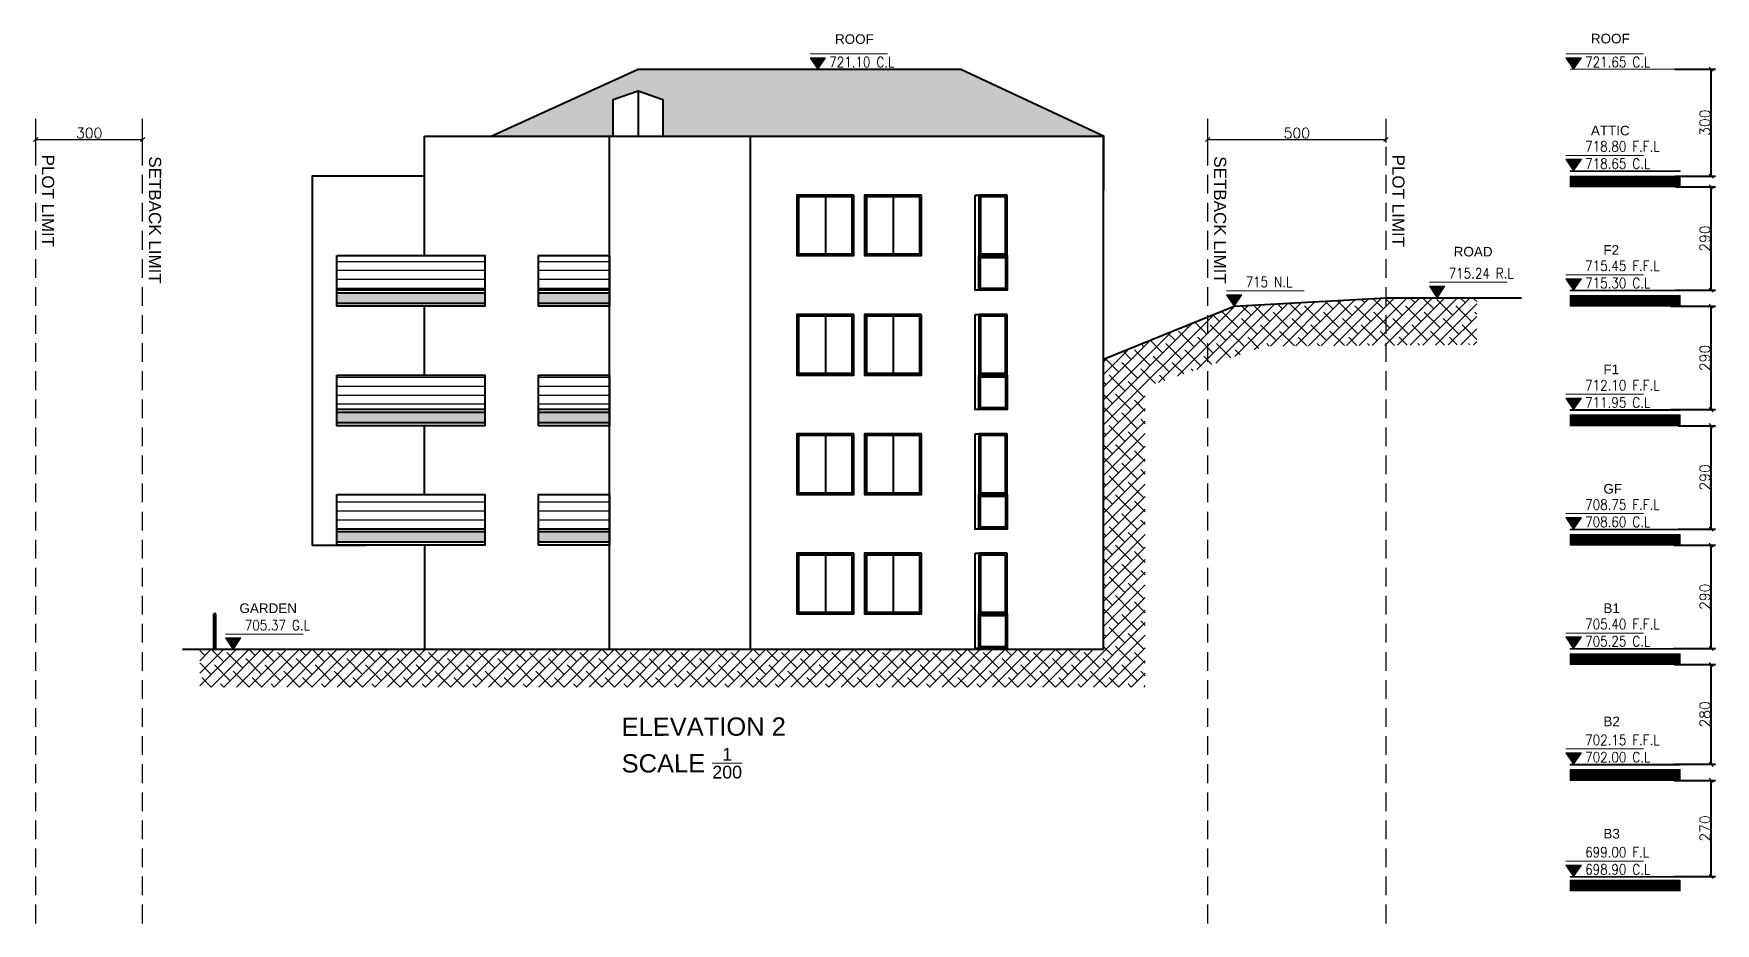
# Model space of a CAD drawing. Header units: metres. Extents: x -322116 to -321123, y -26723 to -26468.
# Drawn here: x -321711.7 to -321664.52, y -26715.82 to -26690.86 of the extents above; entities that cross this region are included whole.
import ezdxf

# ---------------------------------------------------------------- set-up
doc = ezdxf.new("R2010")
doc.units = ezdxf.units.M
doc.header["$LTSCALE"] = 7
doc.header["$MEASUREMENT"] = 0
doc.header["$PDMODE"] = 34
doc.header["$PDSIZE"] = 0.5
doc.linetypes.add('Keyplan G01-C$0$DASHED2', pattern=[0.375, 0.25, -0.125])
doc.layers.add('020-HATCH', color=7, linetype='Continuous')
doc.layers.add('Layer1', color=2, linetype='Continuous')
for name, color, linetype, lineweight in [('1363TRXX-AS003$0$A-FLOR-LIN0', 1, 'Continuous', 0), ('1363TX15X-AS301$0$A-FLOR-IDEN', 4, 'Continuous', 18), ('A-ANNO-TXT3', 6, 'Continuous', 30), ('A-GRID-DIMS', 142, 'Continuous', 9), ('A-WALL-BLWO', 7, 'Continuous', 40), ('L-Structure', 5, 'Continuous', 15), ('plaster', 1, 'Continuous', 0), ('STR HATCH', 8, 'Continuous', 9), ('STR HATCH @ 0.1', 8, 'Continuous', 9), ('STR HATCH @ 0.125', 8, 'Continuous', 9), ('STR HATCH @ 0.25', 8, 'Continuous', 9), ('STR HATCH @ 0.5', 8, 'Continuous', 9), ('STR HATCH @ 1', 8, 'Continuous', 9), ('STR HATCH @ 1000', 8, 'Continuous', 9), ('STR HATCH @ 2', 8, 'Continuous', 9), ('STR HATCH @ 200', 8, 'Continuous', 9), ('XREF-W09-A-ELEV04$0$A--SECT-TILE', 32, 'Continuous', 5)]:
    doc.layers.add(name, color=color, linetype=linetype, lineweight=lineweight)
doc.styles.add('1363TX15X-AS301$0$EG_SIMPLEX', font='SIMPLEX.shx')
doc.styles.add('EG_SIMPLEX', font='SIMPLEX.shx')
doc.styles.get("Standard").update_dxf_attribs({"font": 'romans.shx', "height": 0.5})
doc.dimstyles.new('ERGA-M-0200', dxfattribs={"dimscale": 1.15, "dimtxt": 0.2, "dimasz": 0.2, "dimexe": 0.1, "dimexo": 0.1, "dimgap": 0.06, "dimtad": 1, "dimdec": 1, "dimlfac": 100, "dimrnd": 5, "dimdsep": 46, "dimtxsty": 'EG_SIMPLEX', "dimblk1": 'OBLIQUE', "dimblk2": 'OBLIQUE', "dimsah": 1, "dimcen": 0.3, "dimclrd": 256, "dimclre": 256, "dimclrt": 2, "dimadec": 0, "dimazin": 0, "dimtfac": 1, "dimtdec": 1, "dimtix": 1, "dimtmove": 2, "dimatfit": 3, "dimldrblk": 'OBLIQUE', "dimfxl": 1, "dimtolj": 1, "dimtzin": 0, "dimarcsym": 0})

msp = doc.modelspace()

# ---------------------------------------------------------------- texts
at = {"layer": 'A-ANNO-TXT3', "lineweight": 5}
for s, width, gutter_width, heights, insert, char_height, attachment_point, rotation in [('\\A1;{\\fArial Unicode MS|b0|i0|c0|p34;ROOF}', 1.423931, 3.0774, [0.4674], (-321689.2166, -26690.8777, -0.0005), 0.27, 1, 359.90083), ('{\\fArial Unicode MS|b0|i0|c0|p34;PLOT LIMIT}', 4.17223, 5.1289, [0.3528], (-321711.4697, -26696.8482, -876.9993), 0.341116, 9, 269.90083), ('{\\fArial Unicode MS|b0|i0|c0|p34;SETBACK LIMIT}', 4.17223, 5.1289, [0.3528], (-321708.4697, -26697.8763, 0), 0.341116, 9, 269.90083), ('{\\fArial Unicode MS|b0|i0|c0|p34;SETBACK LIMIT}', 4.17223, 5.1289, [0.3528], (-321678.5936, -26697.8763, 0.0007), 0.341116, 9, 269.90083), ('{\\fArial Unicode MS|b0|i0|c0|p34;PLOT LIMIT}', 4.17223, 5.1289, [0.3528], (-321673.5899, -26696.8482, 0), 0.341116, 9, 269.90083), ('\\A1;{\\fArial Unicode MS|b0|i0|c0|p34;GARDEN}', 1.423931, 3.0774, [0.4674], (-321705.9227, -26706.8437), 0.27, 1, 359.90083), ('\\A1;{\\fArial Unicode MS|b0|i0|c0|p34;ELEVATION 2\\PSCALE \\H0.7x;\\S1/200;}', 8.323156, 7.6934, [2.2325], (-321695.2005, -26711.7631, 0.0007), 0.511674, 7, 0.09917)]:
    msp.add_mtext_dynamic_manual_height_columns(s, width=width, gutter_width=gutter_width, heights=heights, dxfattribs=dict(at, insert=insert, char_height=char_height, attachment_point=attachment_point, rotation=rotation))
at = {"layer": 'A-ANNO-TXT3', "lineweight": 5, "insert": (-321671.8597, -26696.8406), "char_height": 0.27, "width": 5.925218, "attachment_point": 1, "rotation": 359.90083}
msp.add_mtext('\\A1;{\\fArial Unicode MS|b0|i0|c0|p34;ROAD\\P}', dxfattribs=at)

# ---------------------------------------------------------------- blocks, each defined once
blk = doc.blocks.new('_OBLIQUE')
at = {"color": 0, "linetype": 'ByBlock'}
blk.add_line((-0.5, -0.5), (0.5, 0.5), dxfattribs=at)
blk = doc.blocks.new('*D50')
at = {"layer": 'A-GRID-DIMS', "lineweight": -2, "transparency": 16777216}
for p, q in [((-321711.638, -26694.106), (-321711.638, -26693.712)), ((-321711.638, -26693.827), (-321708.638, -26693.827)), ((-321708.638, -26694.106), (-321708.638, -26693.712))]:
    blk.add_line(p, q, dxfattribs=at)
at = {"layer": 'Defpoints', "color": 0, "transparency": 16777216}
for p in [(-321708.638, -26693.827), (-321711.638, -26694.221, -876.999), (-321708.638, -26694.221)]:
    blk.add_point(p, dxfattribs=at)
at = {"layer": 'A-GRID-DIMS', "lineweight": -2, "transparency": 16777216, "xscale": 0.115, "yscale": 0.115, "zscale": 0.115, "rotation": 180}
blk.add_blockref('_OBLIQUE', (-321711.638, -26693.827), dxfattribs=at)
at = {"layer": 'A-GRID-DIMS', "lineweight": -2, "transparency": 16777216, "xscale": 0.115, "yscale": 0.115, "zscale": 0.115}
blk.add_blockref('_OBLIQUE', (-321708.638, -26693.827), dxfattribs=at)
at = {"layer": 'A-GRID-DIMS', "color": 2, "transparency": 16777216, "insert": (-321710.138, -26693.649), "char_height": 0.2875, "attachment_point": 5, "style": 'EG_SIMPLEX'}
blk.add_mtext('\\A1;300', dxfattribs=at)
blk = doc.blocks.new('*D51')
at = {"layer": 'A-GRID-DIMS', "lineweight": -2, "transparency": 16777216}
for p, q in [((-321678.762, -26694.439), (-321678.762, -26693.712)), ((-321678.762, -26693.827), (-321673.759, -26693.827)), ((-321673.759, -26693.918), (-321673.759, -26693.712))]:
    blk.add_line(p, q, dxfattribs=at)
at = {"layer": 'Defpoints', "color": 0, "transparency": 16777216}
for p in [(-321673.759, -26693.827), (-321673.759, -26694.033), (-321678.762, -26694.554, 0.001)]:
    blk.add_point(p, dxfattribs=at)
at = {"layer": 'A-GRID-DIMS', "lineweight": -2, "transparency": 16777216, "xscale": 0.115, "yscale": 0.115, "zscale": 0.115, "rotation": 180}
blk.add_blockref('_OBLIQUE', (-321678.762, -26693.827), dxfattribs=at)
at = {"layer": 'A-GRID-DIMS', "lineweight": -2, "transparency": 16777216, "xscale": 0.115, "yscale": 0.115, "zscale": 0.115}
blk.add_blockref('_OBLIQUE', (-321673.759, -26693.827), dxfattribs=at)
at = {"layer": 'A-GRID-DIMS', "color": 2, "transparency": 16777216, "insert": (-321676.261, -26693.649), "char_height": 0.2875, "attachment_point": 5, "style": 'EG_SIMPLEX'}
blk.add_mtext('\\A1;500', dxfattribs=at)
blk = doc.blocks.new('*U133')
blk.add_hatch(color=256).paths.add_polyline_path([(150, 225), (-150, 225), (0, 0)])
blk.add_line((-150, 300), (1362, 300))
blk.add_lwpolyline([(-150, 225), (150, 225), (0, 0)], close=True)
at = {"style": '1363TX15X-AS301$0$EG_SIMPLEX', "width": 0.85}
for tag, p in [('F.F.L.', (225, 375)), ('C.L.', (225, 39))]:
    blk.add_attdef(tag, p, '', height=200, dxfattribs=at)
blk = doc.blocks.new('NN MIMI')
at = {"layer": '020-HATCH', "true_color": 0x939598}
h = blk.add_hatch(dxfattribs=at)
h.set_pattern_fill('ANSI31', color=252, scale=2, angle=315)
h.paths.add_polyline_path([(-321732.004, -26703.489), (-321736.154, -26703.489), (-321736.154, -26704.459), (-321732.004, -26704.459)])
h.paths.add_polyline_path([(-321728.509, -26703.489), (-321730.509, -26703.489), (-321730.509, -26704.459), (-321728.509, -26704.459)])
at = {"layer": '020-HATCH', "transparency": 33554541}
h = blk.add_hatch(color=8, dxfattribs=at)
h.dxf.hatch_style = 1
h.paths.add_polyline_path([(-321728.509, -26704.539), (-321730.509, -26704.539), (-321730.509, -26704.829), (-321728.509, -26704.829)])
h.paths.add_polyline_path([(-321732.004, -26704.539), (-321736.154, -26704.539), (-321736.154, -26704.829), (-321732.004, -26704.829)])
at = {"layer": 'A-WALL-BLWO', "color": 4}
for p, q in [((-321722.453, -26701.839, -877.002), (-321722.453, -26703.439, -0.001)), ((-321720.554, -26701.839, -877.002), (-321720.554, -26703.439, -0.001)), ((-321723.254, -26703.489, -0.001), (-321721.653, -26703.489, -0.001)), ((-321721.354, -26703.489, -0.001), (-321719.754, -26703.489, -0.001))]:
    blk.add_line(p, q, dxfattribs=at)
at = {"layer": 'A-WALL-BLWO'}
for p, q in [((-321730.509, -26703.489, -0.001), (-321728.509, -26703.489, -0.001)), ((-321730.509, -26703.489, -0.001), (-321730.509, -26704.909, -0.001)), ((-321728.509, -26703.489, -0.001), (-321728.509, -26704.909, -0.001)), ((-321732.004, -26704.459, -0.001), (-321736.154, -26704.459, -877)), ((-321728.509, -26704.459), (-321730.509, -26704.459)), ((-321732.004, -26704.539, -0.001), (-321736.154, -26704.539, -877)), ((-321732.004, -26704.829, -0.001), (-321736.154, -26704.829, -877.001)), ((-321728.509, -26704.539), (-321730.509, -26704.539)), ((-321728.509, -26704.829, -0.001), (-321730.509, -26704.829, -0.001)), ((-321728.509, -26704.909, -0.001), (-321730.509, -26704.909, -0.001))]:
    blk.add_line(p, q, dxfattribs=at)
at = {"layer": 'A-WALL-BLWO', "color": 4}
for points, elevation in [([(-321721.653, -26701.789), (-321723.254, -26701.789), (-321723.254, -26703.489), (-321721.653, -26703.489)], 0), ([(-321721.703, -26701.839), (-321723.204, -26701.839), (-321723.204, -26703.439), (-321721.703, -26703.439)], 0), ([(-321719.754, -26701.789), (-321721.354, -26701.789), (-321721.354, -26703.489), (-321719.754, -26703.489)], 0), ([(-321719.804, -26701.839), (-321721.304, -26701.839), (-321721.304, -26703.439), (-321719.804, -26703.439)], 0), ([(-321718.254, -26701.789), (-321718.154, -26701.789), (-321718.154, -26704.459), (-321718.254, -26704.459)], -0.001), ([(-321717.355, -26701.789), (-321718.154, -26701.789), (-321718.154, -26703.489), (-321717.355, -26703.489)], 0), ([(-321717.405, -26701.839), (-321718.104, -26701.839), (-321718.104, -26703.439), (-321717.405, -26703.439)], 0), ([(-321718.154, -26703.489), (-321717.355, -26703.489), (-321717.355, -26704.459), (-321718.154, -26704.459)], -0.001), ([(-321718.104, -26703.539), (-321717.405, -26703.539), (-321717.405, -26704.409), (-321718.104, -26704.409)], -0.001)]:
    blk.add_lwpolyline(points, close=True, dxfattribs=dict(at, elevation=elevation))
at = {"layer": 'A-WALL-BLWO', "elevation": -0.001}
blk.add_lwpolyline([(-321736.154, -26703.489), (-321732.004, -26703.489), (-321732.004, -26704.909), (-321736.154, -26704.909)], close=True, dxfattribs=at)
blk = doc.blocks.new('*U576')
at = {"layer": 'STR HATCH @ 0.1'}
h = blk.add_hatch(dxfattribs=at)
h.set_pattern_fill('ANSI31', color=256, scale=0.001)
h.set_pattern_definition([(45, (-299.711407287, -219.896720744), (-8.8388347648e-06, 8.8388347648e-06), [])])
h.paths.add_polyline_path([(-321867.28, -26694.859), (-321864.196, -26694.859), (-321864.202, -26695.159), (-321867.285, -26695.159)])
h.paths.add_polyline_path([(-321867.285, -26698.209), (-321864.202, -26698.209), (-321864.202, -26698.509), (-321867.285, -26698.509)])
h.paths.add_polyline_path([(-321867.285, -26701.559), (-321864.202, -26701.559), (-321864.202, -26701.859), (-321867.285, -26701.859)])
h.paths.add_polyline_path([(-321867.285, -26704.909), (-321864.202, -26704.909), (-321864.202, -26705.209), (-321867.285, -26705.209)])
h.paths.add_polyline_path([(-321867.285, -26708.259), (-321864.202, -26708.259), (-321864.202, -26708.559), (-321867.285, -26708.559)])
h.paths.add_polyline_path([(-321867.285, -26711.509), (-321864.202, -26711.509), (-321864.202, -26711.809), (-321867.285, -26711.809)])
h.paths.add_polyline_path([(-321867.285, -26714.609), (-321864.202, -26714.609), (-321864.202, -26714.909), (-321867.285, -26714.909)])
at = {"layer": 'STR HATCH @ 0.125'}
h = blk.add_hatch(dxfattribs=at)
h.set_pattern_fill('ANSI31', color=256, scale=0.001)
h.set_pattern_definition([(45, (-299.711407287, -219.896720744), (-1.1048543456e-05, 1.1048543456e-05), [])])
h.paths.add_polyline_path([(-321867.28, -26694.859), (-321864.196, -26694.859), (-321864.202, -26695.159), (-321867.285, -26695.159)])
h.paths.add_polyline_path([(-321867.285, -26698.209), (-321864.202, -26698.209), (-321864.202, -26698.509), (-321867.285, -26698.509)])
h.paths.add_polyline_path([(-321867.285, -26701.559), (-321864.202, -26701.559), (-321864.202, -26701.859), (-321867.285, -26701.859)])
h.paths.add_polyline_path([(-321867.285, -26704.909), (-321864.202, -26704.909), (-321864.202, -26705.209), (-321867.285, -26705.209)])
h.paths.add_polyline_path([(-321867.285, -26708.259), (-321864.202, -26708.259), (-321864.202, -26708.559), (-321867.285, -26708.559)])
h.paths.add_polyline_path([(-321867.285, -26711.509), (-321864.202, -26711.509), (-321864.202, -26711.809), (-321867.285, -26711.809)])
h.paths.add_polyline_path([(-321867.285, -26714.609), (-321864.202, -26714.609), (-321864.202, -26714.909), (-321867.285, -26714.909)])
at = {"layer": 'STR HATCH @ 0.25'}
h = blk.add_hatch(dxfattribs=at)
h.set_pattern_fill('ANSI31', color=256, scale=0.001)
h.set_pattern_definition([(45, (-299.711407287, -219.896720744), (-2.20970869121e-05, 2.20970869121e-05), [])])
h.paths.add_polyline_path([(-321867.28, -26694.859), (-321864.196, -26694.859), (-321864.202, -26695.159), (-321867.285, -26695.159)])
h.paths.add_polyline_path([(-321867.285, -26698.209), (-321864.202, -26698.209), (-321864.202, -26698.509), (-321867.285, -26698.509)])
h.paths.add_polyline_path([(-321867.285, -26701.559), (-321864.202, -26701.559), (-321864.202, -26701.859), (-321867.285, -26701.859)])
h.paths.add_polyline_path([(-321867.285, -26704.909), (-321864.202, -26704.909), (-321864.202, -26705.209), (-321867.285, -26705.209)])
h.paths.add_polyline_path([(-321867.285, -26708.259), (-321864.202, -26708.259), (-321864.202, -26708.559), (-321867.285, -26708.559)])
h.paths.add_polyline_path([(-321867.285, -26711.509), (-321864.202, -26711.509), (-321864.202, -26711.809), (-321867.285, -26711.809)])
h.paths.add_polyline_path([(-321867.285, -26714.609), (-321864.202, -26714.609), (-321864.202, -26714.909), (-321867.285, -26714.909)])
at = {"layer": 'STR HATCH @ 0.5'}
h = blk.add_hatch(dxfattribs=at)
h.set_pattern_fill('ANSI31', color=256, scale=0.001)
h.set_pattern_definition([(45, (-299.711407287, -219.896720744), (-4.41941738242e-05, 4.41941738242e-05), [])])
h.paths.add_polyline_path([(-321867.28, -26694.859), (-321864.196, -26694.859), (-321864.202, -26695.159), (-321867.285, -26695.159)])
h.paths.add_polyline_path([(-321867.285, -26698.209), (-321864.202, -26698.209), (-321864.202, -26698.509), (-321867.285, -26698.509)])
h.paths.add_polyline_path([(-321867.285, -26701.559), (-321864.202, -26701.559), (-321864.202, -26701.859), (-321867.285, -26701.859)])
h.paths.add_polyline_path([(-321867.285, -26704.909), (-321864.202, -26704.909), (-321864.202, -26705.209), (-321867.285, -26705.209)])
h.paths.add_polyline_path([(-321867.285, -26708.259), (-321864.202, -26708.259), (-321864.202, -26708.559), (-321867.285, -26708.559)])
h.paths.add_polyline_path([(-321867.285, -26711.509), (-321864.202, -26711.509), (-321864.202, -26711.809), (-321867.285, -26711.809)])
h.paths.add_polyline_path([(-321867.285, -26714.609), (-321864.202, -26714.609), (-321864.202, -26714.909), (-321867.285, -26714.909)])
at = {"layer": 'STR HATCH @ 1'}
h = blk.add_hatch(dxfattribs=at)
h.set_pattern_fill('ANSI31', color=256, scale=0.001)
h.set_pattern_definition([(45, (-299.71140729, -219.89672074), (-8.83883476483e-05, 8.83883476483e-05), [])])
h.paths.add_polyline_path([(-321867.28, -26694.859), (-321864.196, -26694.859), (-321864.202, -26695.159), (-321867.285, -26695.159)])
h.paths.add_polyline_path([(-321867.285, -26698.209), (-321864.202, -26698.209), (-321864.202, -26698.509), (-321867.285, -26698.509)])
h.paths.add_polyline_path([(-321867.285, -26701.559), (-321864.202, -26701.559), (-321864.202, -26701.859), (-321867.285, -26701.859)])
h.paths.add_polyline_path([(-321867.285, -26704.909), (-321864.202, -26704.909), (-321864.202, -26705.209), (-321867.285, -26705.209)])
h.paths.add_polyline_path([(-321867.285, -26708.259), (-321864.202, -26708.259), (-321864.202, -26708.559), (-321867.285, -26708.559)])
h.paths.add_polyline_path([(-321867.285, -26711.509), (-321864.202, -26711.509), (-321864.202, -26711.809), (-321867.285, -26711.809)])
h.paths.add_polyline_path([(-321867.285, -26714.609), (-321864.202, -26714.609), (-321864.202, -26714.909), (-321867.285, -26714.909)])
at = {"layer": 'STR HATCH @ 1000'}
h = blk.add_hatch(dxfattribs=at)
h.set_pattern_fill('ANSI31', color=256, scale=0.001)
h.set_pattern_definition([(45, (-299.71141, -219.89672), (-0.08838834765, 0.08838834765), [])])
h.paths.add_polyline_path([(-321867.28, -26694.859), (-321864.196, -26694.859), (-321864.202, -26695.159), (-321867.285, -26695.159)])
h.paths.add_polyline_path([(-321867.285, -26698.209), (-321864.202, -26698.209), (-321864.202, -26698.509), (-321867.285, -26698.509)])
h.paths.add_polyline_path([(-321867.285, -26701.559), (-321864.202, -26701.559), (-321864.202, -26701.859), (-321867.285, -26701.859)])
h.paths.add_polyline_path([(-321867.285, -26704.909), (-321864.202, -26704.909), (-321864.202, -26705.209), (-321867.285, -26705.209)])
h.paths.add_polyline_path([(-321867.285, -26708.259), (-321864.202, -26708.259), (-321864.202, -26708.559), (-321867.285, -26708.559)])
h.paths.add_polyline_path([(-321867.285, -26711.509), (-321864.202, -26711.509), (-321864.202, -26711.809), (-321867.285, -26711.809)])
h.paths.add_polyline_path([(-321867.285, -26714.609), (-321864.202, -26714.609), (-321864.202, -26714.909), (-321867.285, -26714.909)])
at = {"layer": 'STR HATCH @ 2'}
h = blk.add_hatch(dxfattribs=at)
h.set_pattern_fill('ANSI31', color=256, scale=0.001)
h.set_pattern_definition([(45, (-299.71140729, -219.89672074), (-0.0001767766952966, 0.0001767766952966), [])])
h.paths.add_polyline_path([(-321867.28, -26694.859), (-321864.196, -26694.859), (-321864.202, -26695.159), (-321867.285, -26695.159)])
h.paths.add_polyline_path([(-321867.285, -26698.209), (-321864.202, -26698.209), (-321864.202, -26698.509), (-321867.285, -26698.509)])
h.paths.add_polyline_path([(-321867.285, -26701.559), (-321864.202, -26701.559), (-321864.202, -26701.859), (-321867.285, -26701.859)])
h.paths.add_polyline_path([(-321867.285, -26704.909), (-321864.202, -26704.909), (-321864.202, -26705.209), (-321867.285, -26705.209)])
h.paths.add_polyline_path([(-321867.285, -26708.259), (-321864.202, -26708.259), (-321864.202, -26708.559), (-321867.285, -26708.559)])
h.paths.add_polyline_path([(-321867.285, -26711.509), (-321864.202, -26711.509), (-321864.202, -26711.809), (-321867.285, -26711.809)])
h.paths.add_polyline_path([(-321867.285, -26714.609), (-321864.202, -26714.609), (-321864.202, -26714.909), (-321867.285, -26714.909)])
at = {"layer": 'STR HATCH @ 200'}
h = blk.add_hatch(dxfattribs=at)
h.set_pattern_fill('ANSI31', color=256, scale=0.001)
h.set_pattern_definition([(45, (-299.711407, -219.89672), (-0.0176776695297, 0.0176776695297), [])])
h.paths.add_polyline_path([(-321867.28, -26694.859), (-321864.196, -26694.859), (-321864.202, -26695.159), (-321867.285, -26695.159)])
h.paths.add_polyline_path([(-321867.285, -26698.209), (-321864.202, -26698.209), (-321864.202, -26698.509), (-321867.285, -26698.509)])
h.paths.add_polyline_path([(-321867.285, -26701.559), (-321864.202, -26701.559), (-321864.202, -26701.859), (-321867.285, -26701.859)])
h.paths.add_polyline_path([(-321867.285, -26704.909), (-321864.202, -26704.909), (-321864.202, -26705.209), (-321867.285, -26705.209)])
h.paths.add_polyline_path([(-321867.285, -26708.259), (-321864.202, -26708.259), (-321864.202, -26708.559), (-321867.285, -26708.559)])
h.paths.add_polyline_path([(-321867.285, -26711.509), (-321864.202, -26711.509), (-321864.202, -26711.809), (-321867.285, -26711.809)])
h.paths.add_polyline_path([(-321867.285, -26714.609), (-321864.202, -26714.609), (-321864.202, -26714.909), (-321867.285, -26714.909)])
blk = doc.blocks.new('*D95')
at = {"layer": 'A-GRID-DIMS', "lineweight": -2, "transparency": 16777216}
for p, q in [((-321864.333, -26695.159), (-321863.211, -26695.159)), ((-321863.326, -26698.059), (-321863.326, -26695.159)), ((-321864.333, -26698.059), (-321863.211, -26698.059))]:
    blk.add_line(p, q, dxfattribs=at)
at = {"layer": 'Defpoints', "color": 0, "transparency": 16777216}
for p in [(-321864.448, -26695.159), (-321863.326, -26695.159), (-321864.448, -26698.059)]:
    blk.add_point(p, dxfattribs=at)
at = {"layer": 'A-GRID-DIMS', "lineweight": -2, "transparency": 16777216, "xscale": 0.115, "yscale": 0.115, "zscale": 0.115}
for p, rotation in [((-321863.326, -26695.159), 90), ((-321863.326, -26698.059), 270)]:
    blk.add_blockref('_OBLIQUE', p, dxfattribs=dict(at, rotation=rotation))
at = {"layer": 'A-GRID-DIMS', "color": 2, "transparency": 16777216, "insert": (-321863.504, -26696.609), "char_height": 0.2875, "attachment_point": 5, "rotation": 90, "style": 'EG_SIMPLEX'}
blk.add_mtext('\\A1;290', dxfattribs=at)
blk = doc.blocks.new('*D96')
at = {"layer": 'A-GRID-DIMS', "lineweight": -2, "transparency": 16777216}
for p, q in [((-321864.351, -26691.859), (-321863.211, -26691.859)), ((-321863.326, -26694.859), (-321863.326, -26691.859)), ((-321864.351, -26694.859), (-321863.211, -26694.859))]:
    blk.add_line(p, q, dxfattribs=at)
at = {"layer": 'Defpoints', "color": 0, "transparency": 16777216}
for p in [(-321864.466, -26691.859, -0.001), (-321863.326, -26691.859), (-321864.466, -26694.859)]:
    blk.add_point(p, dxfattribs=at)
at = {"layer": 'A-GRID-DIMS', "lineweight": -2, "transparency": 16777216, "xscale": 0.115, "yscale": 0.115, "zscale": 0.115}
for p, rotation in [((-321863.326, -26691.859), 90), ((-321863.326, -26694.859), 270)]:
    blk.add_blockref('_OBLIQUE', p, dxfattribs=dict(at, rotation=rotation))
at = {"layer": 'A-GRID-DIMS', "color": 2, "transparency": 16777216, "insert": (-321863.504, -26693.359), "char_height": 0.2875, "attachment_point": 5, "rotation": 90, "style": 'EG_SIMPLEX'}
blk.add_mtext('\\A1;300', dxfattribs=at)
blk = doc.blocks.new('*D97')
at = {"layer": 'A-GRID-DIMS', "lineweight": -2, "transparency": 16777216}
for p, q in [((-321864.362, -26708.559), (-321863.211, -26708.559)), ((-321863.326, -26711.359), (-321863.326, -26708.559)), ((-321864.362, -26711.359), (-321863.211, -26711.359))]:
    blk.add_line(p, q, dxfattribs=at)
at = {"layer": 'Defpoints', "color": 0, "transparency": 16777216}
for p in [(-321864.477, -26708.559, 0.001), (-321863.326, -26708.559), (-321864.477, -26711.359, 0.001)]:
    blk.add_point(p, dxfattribs=at)
at = {"layer": 'A-GRID-DIMS', "lineweight": -2, "transparency": 16777216, "xscale": 0.115, "yscale": 0.115, "zscale": 0.115}
for p, rotation in [((-321863.326, -26708.559), 90), ((-321863.326, -26711.359), 270)]:
    blk.add_blockref('_OBLIQUE', p, dxfattribs=dict(at, rotation=rotation))
at = {"layer": 'A-GRID-DIMS', "color": 2, "transparency": 16777216, "insert": (-321863.504, -26709.959), "char_height": 0.2875, "attachment_point": 5, "rotation": 90, "style": 'EG_SIMPLEX'}
blk.add_mtext('\\A1;280', dxfattribs=at)
blk = doc.blocks.new('*D98')
at = {"layer": 'A-GRID-DIMS', "lineweight": -2, "transparency": 16777216}
for p, q in [((-321864.387, -26705.209), (-321863.211, -26705.209)), ((-321863.326, -26708.109), (-321863.326, -26705.209)), ((-321864.387, -26708.109), (-321863.211, -26708.109))]:
    blk.add_line(p, q, dxfattribs=at)
at = {"layer": 'Defpoints', "color": 0, "transparency": 16777216}
for p in [(-321864.502, -26705.209), (-321863.326, -26705.209), (-321864.502, -26708.109, 0.001)]:
    blk.add_point(p, dxfattribs=at)
at = {"layer": 'A-GRID-DIMS', "lineweight": -2, "transparency": 16777216, "xscale": 0.115, "yscale": 0.115, "zscale": 0.115}
for p, rotation in [((-321863.326, -26705.209), 90), ((-321863.326, -26708.109), 270)]:
    blk.add_blockref('_OBLIQUE', p, dxfattribs=dict(at, rotation=rotation))
at = {"layer": 'A-GRID-DIMS', "color": 2, "transparency": 16777216, "insert": (-321863.504, -26706.659), "char_height": 0.2875, "attachment_point": 5, "rotation": 90, "style": 'EG_SIMPLEX'}
blk.add_mtext('\\A1;290', dxfattribs=at)
blk = doc.blocks.new('*D99')
at = {"layer": 'A-GRID-DIMS', "lineweight": -2, "transparency": 16777216}
for p, q in [((-321864.256, -26701.859), (-321863.211, -26701.859)), ((-321863.326, -26704.759), (-321863.326, -26701.859)), ((-321864.256, -26704.759), (-321863.211, -26704.759))]:
    blk.add_line(p, q, dxfattribs=at)
at = {"layer": 'Defpoints', "color": 0, "transparency": 16777216}
for p in [(-321864.371, -26701.859), (-321863.326, -26701.859), (-321864.371, -26704.759)]:
    blk.add_point(p, dxfattribs=at)
at = {"layer": 'A-GRID-DIMS', "lineweight": -2, "transparency": 16777216, "xscale": 0.115, "yscale": 0.115, "zscale": 0.115}
for p, rotation in [((-321863.326, -26701.859), 90), ((-321863.326, -26704.759), 270)]:
    blk.add_blockref('_OBLIQUE', p, dxfattribs=dict(at, rotation=rotation))
at = {"layer": 'A-GRID-DIMS', "color": 2, "transparency": 16777216, "insert": (-321863.504, -26703.309), "char_height": 0.2875, "attachment_point": 5, "rotation": 90, "style": 'EG_SIMPLEX'}
blk.add_mtext('\\A1;290', dxfattribs=at)
blk = doc.blocks.new('*D100')
at = {"layer": 'A-GRID-DIMS', "lineweight": -2, "transparency": 16777216}
for p, q in [((-321864.468, -26698.509), (-321863.211, -26698.509)), ((-321863.326, -26701.409), (-321863.326, -26698.509)), ((-321864.468, -26701.409), (-321863.211, -26701.409))]:
    blk.add_line(p, q, dxfattribs=at)
at = {"layer": 'Defpoints', "color": 0, "transparency": 16777216}
for p in [(-321864.583, -26698.509), (-321863.326, -26698.509), (-321864.583, -26701.409)]:
    blk.add_point(p, dxfattribs=at)
at = {"layer": 'A-GRID-DIMS', "lineweight": -2, "transparency": 16777216, "xscale": 0.115, "yscale": 0.115, "zscale": 0.115}
for p, rotation in [((-321863.326, -26698.509), 90), ((-321863.326, -26701.409), 270)]:
    blk.add_blockref('_OBLIQUE', p, dxfattribs=dict(at, rotation=rotation))
at = {"layer": 'A-GRID-DIMS', "color": 2, "transparency": 16777216, "insert": (-321863.504, -26699.959), "char_height": 0.2875, "attachment_point": 5, "rotation": 90, "style": 'EG_SIMPLEX'}
blk.add_mtext('\\A1;290', dxfattribs=at)
blk = doc.blocks.new('*D101')
at = {"layer": 'A-GRID-DIMS', "lineweight": -2, "transparency": 16777216}
for p, q in [((-321864.362, -26711.809), (-321863.211, -26711.809)), ((-321863.326, -26714.509), (-321863.326, -26711.809)), ((-321864.362, -26714.509), (-321863.211, -26714.509))]:
    blk.add_line(p, q, dxfattribs=at)
at = {"layer": 'Defpoints', "color": 0, "transparency": 16777216}
for p in [(-321864.477, -26711.809, 0.001), (-321863.326, -26711.809), (-321864.477, -26714.509, 0.001)]:
    blk.add_point(p, dxfattribs=at)
at = {"layer": 'A-GRID-DIMS', "lineweight": -2, "transparency": 16777216, "xscale": 0.115, "yscale": 0.115, "zscale": 0.115}
for p, rotation in [((-321863.326, -26711.809), 90), ((-321863.326, -26714.509), 270)]:
    blk.add_blockref('_OBLIQUE', p, dxfattribs=dict(at, rotation=rotation))
at = {"layer": 'A-GRID-DIMS', "color": 2, "transparency": 16777216, "insert": (-321863.504, -26713.159), "char_height": 0.2875, "attachment_point": 5, "rotation": 90, "style": 'EG_SIMPLEX'}
blk.add_mtext('\\A1;270', dxfattribs=at)
blk = doc.blocks.new('N666')
at = {"layer": 'L-Structure', "linetype": 'Continuous'}
blk.add_line((-321864.2019, -26691.8587, -0.0005), (-321867.2854, -26691.8587, -0.0005), dxfattribs=at)
for points in [[(-321867.2854, -26694.8587), (-321864.2019, -26694.8587), (-321864.2019, -26695.1587), (-321867.2854, -26695.1587)], [(-321867.2854, -26698.2087), (-321864.2019, -26698.2087), (-321864.2019, -26698.5087), (-321867.2854, -26698.5087)], [(-321867.2854, -26701.5587), (-321864.2019, -26701.5587), (-321864.2019, -26701.8587), (-321867.2854, -26701.8587)], [(-321867.2854, -26704.9087), (-321864.2019, -26704.9087), (-321864.2019, -26705.2087), (-321867.2854, -26705.2087)]]:
    blk.add_lwpolyline(points, close=True, dxfattribs=at)
at = {"layer": 'L-Structure', "linetype": 'Continuous', "elevation": 0.0007}
for points in [[(-321867.2854, -26708.2587), (-321864.2019, -26708.2587), (-321864.2019, -26708.5587), (-321867.2854, -26708.5587)], [(-321867.2854, -26711.5087), (-321864.2019, -26711.5087), (-321864.2019, -26711.8087), (-321867.2854, -26711.8087)], [(-321867.2854, -26714.6087), (-321864.2019, -26714.6087), (-321864.2019, -26714.9087), (-321867.2854, -26714.9087)]]:
    blk.add_lwpolyline(points, close=True, dxfattribs=at)
at = {"layer": 'XREF-W09-A-ELEV04$0$A--SECT-TILE'}
for points in [[(-321867.2854, -26694.7087), (-321864.2019, -26694.7087), (-321864.2019, -26694.7287), (-321867.2854, -26694.7287)], [(-321867.2854, -26698.0587), (-321864.2019, -26698.0587), (-321864.2019, -26698.0787), (-321867.2854, -26698.0787)], [(-321867.2854, -26701.4087), (-321864.2019, -26701.4087), (-321864.2019, -26701.4287), (-321867.2854, -26701.4287)], [(-321867.2854, -26704.7587), (-321864.2019, -26704.7587), (-321864.2019, -26704.7787), (-321867.2854, -26704.7787)]]:
    blk.add_lwpolyline(points, close=True, dxfattribs=at)
at = {"layer": 'XREF-W09-A-ELEV04$0$A--SECT-TILE', "elevation": 0.0007}
for points in [[(-321867.2854, -26708.1087), (-321864.2019, -26708.1087), (-321864.2019, -26708.1287), (-321867.2854, -26708.1287)], [(-321867.2854, -26711.3587), (-321864.2019, -26711.3587), (-321864.2019, -26711.3787), (-321867.2854, -26711.3787)], [(-321867.2854, -26714.5087), (-321864.2019, -26714.5087), (-321864.2019, -26714.5287), (-321867.2854, -26714.5287)]]:
    blk.add_lwpolyline(points, close=True, dxfattribs=at)
at = {"layer": '1363TX15X-AS301$0$A-FLOR-IDEN'}
ref = blk.add_blockref('*U133', (-321867.1864, -26691.8587, -0.0005), dxfattribs=dict(at, xscale=0.00144, yscale=0.00144, zscale=0.00144))
ref.add_attrib('C.L.', '721.65 C.L', (-321866.8624, -26691.8021, -0.0005), dxfattribs={"layer": '0', "height": 0.288, "style": '1363TX15X-AS301$0$EG_SIMPLEX', "width": 0.85})
at = {"layer": '1363TX15X-AS301$0$A-FLOR-IDEN', "xscale": 0.00144, "yscale": 0.00144, "zscale": 0.00144}
for p, values in [((-321867.1864, -26694.7087, 0.0007), {'C.L.': '718.65 C.L', 'F.F.L.': '718.80 F.F.L'}), ((-321867.1864, -26698.0587, 0.0007), {'C.L.': '715.30 C.L', 'F.F.L.': '715.45 F.F.L'}), ((-321867.1864, -26701.4087, 0.0007), {'C.L.': '711.95 C.L', 'F.F.L.': '712.10 F.F.L'}), ((-321867.1864, -26704.7587, 0.0007), {'C.L.': '708.60 C.L', 'F.F.L.': '708.75 F.F.L'}), ((-321867.1864, -26708.1087, 0.0007), {'C.L.': '705.25 C.L', 'F.F.L.': '705.40 F.F.L'}), ((-321867.1864, -26711.3587, 0.0007), {'C.L.': '702.00 C.L', 'F.F.L.': '702.15 F.F.L'}), ((-321867.1864, -26714.5087, 0.0007), {'C.L.': '698.90 C.L', 'F.F.L.': '699.00 F.L'})]:
    blk.add_blockref('*U133', p, dxfattribs=at).add_auto_attribs(values)
at = {"layer": 'STR HATCH'}
blk.add_blockref('*U576', (0, 0), dxfattribs=at)
at = {"layer": 'A-ANNO-TXT3', "lineweight": 5, "char_height": 0.27, "attachment_point": 1, "rotation": 359.90083}
for s, insert in [('\\A1;{\\fArial Unicode MS|b0|i0|c0|p34;ROOF}', (-321866.702, -26690.8635, -0.0012)), ('\\A1;{\\fArial Unicode MS|b0|i0|c0|p34;ATTIC}', (-321866.702, -26693.4437)), ('\\A1;{\\fArial Unicode MS|b0|i0|c0|p34;F2}', (-321866.3509, -26696.7937)), ('\\A1;{\\fArial Unicode MS|b0|i0|c0|p34;F1}', (-321866.3509, -26700.1437)), ('\\A1;{\\fArial Unicode MS|b0|i0|c0|p34;GF}', (-321866.3509, -26703.4937)), ('\\A1;{\\fArial Unicode MS|b0|i0|c0|p34;B2 }', (-321866.3509, -26710.0202)), ('\\A1;{\\fArial Unicode MS|b0|i0|c0|p34;B3}', (-321866.3509, -26713.1702))]:
    blk.add_mtext_dynamic_manual_height_columns(s, width=1.423931, gutter_width=3.0774, heights=[0.4674], dxfattribs=dict(at, insert=insert))
at = {"layer": 'A-ANNO-TXT3', "lineweight": 5, "insert": (-321866.3509, -26706.8437), "char_height": 0.27, "width": 5.925218, "attachment_point": 1, "rotation": 359.90083}
blk.add_mtext('\\A1;{\\fArial Unicode MS|b0|i0|c0|p34;B1\\P}', dxfattribs=at)
at = {"layer": 'A-GRID-DIMS'}
for base, p1, p2, picture, middle in [((-321863.3258, -26691.8587), (-321864.4663, -26694.8587), (-321864.4663, -26691.8587, -0.0005), '*D96', (-321863.5041, -26693.3587)), ((-321863.3258, -26695.1587), (-321864.4476, -26698.0587), (-321864.4476, -26695.1587), '*D95', (-321863.5041, -26696.6087)), ((-321863.3258, -26698.5087), (-321864.5833, -26701.4087), (-321864.5833, -26698.5087), '*D100', (-321863.5041, -26699.9587)), ((-321863.3258, -26701.8587), (-321864.3714, -26704.7587), (-321864.3714, -26701.8587), '*D99', (-321863.5041, -26703.3087)), ((-321863.3258, -26705.2087), (-321864.5017, -26708.1087, 0.0007), (-321864.5017, -26705.2087), '*D98', (-321863.5041, -26706.6587)), ((-321863.3258, -26708.5587), (-321864.477, -26711.3587, 0.0007), (-321864.477, -26708.5587, 0.0007), '*D97', (-321863.5041, -26709.9587)), ((-321863.3258, -26711.8087), (-321864.477, -26714.5087, 0.0007), (-321864.477, -26711.8087, 0.0007), '*D101', (-321863.5041, -26713.1587))]:
    dim = blk.add_linear_dim(base=base, p1=p1, p2=p2, angle=90, dimstyle='ERGA-M-0200', override={"dimtxt": 0.25, "dimasz": 0.1, "dimgap": 0.03, "dimfxl": 100}, dxfattribs=at)
    dim.commit()
    dim.dimension.update_dxf_attribs({"geometry": picture, "text_midpoint": middle})

# ---------------------------------------------------------------- dimensions: what is measured, and where the dimension line sits
at = {"layer": 'A-GRID-DIMS'}
for base, p1, p2, picture, middle in [((-321708.6385, -26693.8273), (-321711.6385, -26694.2212, -876.9993), (-321708.6385, -26694.2212), '*D50', (-321710.1385, -26693.6491)), ((-321673.7587, -26693.8273), (-321678.7623, -26694.5538, 0.0007), (-321673.7587, -26694.0331), '*D51', (-321676.2605, -26693.6491))]:
    dim = msp.add_linear_dim(base=base, p1=p1, p2=p2, dimstyle='ERGA-M-0200', override={"dimtxt": 0.25, "dimasz": 0.1, "dimgap": 0.03, "dimfxl": 100}, dxfattribs=at)
    dim.commit()
    dim.dimension.update_dxf_attribs({"geometry": picture, "text_midpoint": middle})

# ---------------------------------------------------------------- hatches: boundary and pattern name
at = {"layer": '1363TRXX-AS003$0$A-FLOR-LIN0', "transparency": 33554549}
h = msp.add_hatch(dxfattribs=at)
h.set_pattern_fill('AR-RSHKE', color=256, scale=0.02, angle=360)
h.paths.add_polyline_path([(-321685.6857, -26691.8587), (-321694.7422, -26691.8587), (-321698.8422, -26693.7317), (-321698.8422, -26693.7387), (-321695.4422, -26693.7387), (-321695.4422, -26692.7087), (-321694.7422, -26692.4644), (-321694.0424, -26692.7087), (-321694.0422, -26693.7387), (-321681.6857, -26693.7387), (-321681.6857, -26693.7303)])
at = {"layer": 'plaster'}
h = msp.add_hatch(dxfattribs=at)
h.set_pattern_fill('ANSI38', color=256, scale=2)
h.paths.add_polyline_path([(-321671.2142, -26698.2687), (-321673.7587, -26698.2687), (-321673.7587, -26699.6066), (-321671.2142, -26699.5902)])
h.paths.add_polyline_path([(-321673.7587, -26698.2687), (-321678.021, -26698.5087), (-321678.7623, -26698.809), (-321678.7623, -26700.179), (-321677.1462, -26699.6284), (-321673.7587, -26699.6066)])
h.paths.add_polyline_path([(-321678.7623, -26698.809), (-321681.6857, -26699.993), (-321681.6857, -26708.1387), (-321707.0368, -26708.1387), (-321707.0368, -26709.1926), (-321680.514, -26709.1926), (-321680.514, -26700.7757), (-321678.7623, -26700.179)])

# ---------------------------------------------------------------- linework, layer by layer
at = {"layer": 'A-WALL-BLWO'}
for p, q in [((-321694.7422, -26692.4644, 0.0007), (-321694.7422, -26693.7387, 0.0007)), ((-321700.7357, -26693.7387), (-321681.6857, -26693.7387)), ((-321700.7357, -26697.0887, 0.0007), (-321700.7357, -26693.7387, 0.0007)), ((-321695.5415, -26708.1387, 0.0007), (-321695.5415, -26693.7387, 0.0007)), ((-321695.4422, -26693.7387, 0.0007), (-321694.0422, -26693.7385, 0.0007)), ((-321691.5857, -26708.1387, 0.0007), (-321691.5857, -26693.7387, 0.0007)), ((-321681.6857, -26708.1387, 0.0007), (-321681.6857, -26693.7387, 0.0007)), ((-321700.7357, -26700.4387, 0.0001), (-321700.7357, -26698.5087, 0)), ((-321700.7357, -26703.7887, -0.0005), (-321700.7357, -26701.8587, 0)), ((-321700.7357, -26705.2087, 0.0001), (-321700.7357, -26708.1387, 0.0007))]:
    msp.add_line(p, q, dxfattribs=at)
at = {"layer": 'A-WALL-BLWO', "color": 4}
for p, q in [((-321689.4856, -26705.4887, -877.0018), (-321689.4856, -26707.0887, -0.0005)), ((-321687.5859, -26705.4887, -877.0018), (-321687.5859, -26707.0887, -0.0005)), ((-321706.6385, -26708.1387, -290.8934), (-321706.6385, -26707.1387, -290.8934)), ((-321706.5885, -26707.1387, -290.8934), (-321706.6385, -26707.1387, -290.8934)), ((-321706.5885, -26708.1387, -290.8934), (-321706.5885, -26707.1387, -290.8934)), ((-321690.2857, -26707.1387, -0.0005), (-321688.6854, -26707.1387, -0.0005)), ((-321688.3859, -26707.1387, -0.0005), (-321686.7859, -26707.1387, -0.0005))]:
    msp.add_line(p, q, dxfattribs=at)
at = {"layer": 'A-WALL-BLWO'}
for points, elevation in [([(-321698.8422, -26693.7387), (-321698.8422, -26693.7317), (-321694.7422, -26691.8587), (-321685.6857, -26691.8587), (-321681.6857, -26693.7303), (-321681.6857, -26695.2423)], 0.0007), ([(-321695.4422, -26693.7387), (-321695.4422, -26692.7087), (-321694.7422, -26692.4644), (-321694.0424, -26692.7087), (-321694.0422, -26693.7387)], 0.0007), ([(-321700.7357, -26694.8587), (-321703.8857, -26694.8587), (-321703.8857, -26705.2087), (-321702.3857, -26705.2087)], 0.0007), ([(-321681.6857, -26699.993), (-321678.021, -26698.5087), (-321673.7587, -26698.2687)], 0.0014), ([(-321673.7587, -26698.2687), (-321669.958, -26698.2687)], 0.0007), ([(-321681.6857, -26708.1387), (-321707.5204, -26708.1387)], 0.0007)]:
    msp.add_lwpolyline(points, dxfattribs=dict(at, elevation=elevation))
at = {"layer": 'A-WALL-BLWO', "color": 4}
for points, elevation in [([(-321688.6854, -26705.4387), (-321690.2857, -26705.4387), (-321690.2857, -26707.1387), (-321688.6854, -26707.1387)], 0.0001), ([(-321686.7859, -26705.4387), (-321688.3859, -26705.4387), (-321688.3859, -26707.1387), (-321686.7859, -26707.1387)], 0.0001), ([(-321685.2857, -26705.4387), (-321685.1857, -26705.4387), (-321685.1857, -26708.1087), (-321685.2857, -26708.1087)], -0.0005), ([(-321684.3875, -26705.4387), (-321685.1857, -26705.4387), (-321685.1857, -26707.1387), (-321684.3875, -26707.1387)], 0.0001), ([(-321688.7354, -26705.4887), (-321690.2357, -26705.4887), (-321690.2357, -26707.0887), (-321688.7354, -26707.0887)], 0.0001), ([(-321686.8359, -26705.4887), (-321688.3359, -26705.4887), (-321688.3359, -26707.0887), (-321686.8359, -26707.0887)], 0.0001), ([(-321684.4375, -26705.4887), (-321685.1357, -26705.4887), (-321685.1357, -26707.0887), (-321684.4375, -26707.0887)], 0.0001), ([(-321685.1857, -26707.1387), (-321684.3875, -26707.1387), (-321684.3875, -26708.1087), (-321685.1857, -26708.1087)], -0.0005), ([(-321685.1357, -26707.1887), (-321684.4375, -26707.1887), (-321684.4375, -26708.0587), (-321685.1357, -26708.0587)], -0.0005)]:
    msp.add_lwpolyline(points, close=True, dxfattribs=dict(at, elevation=elevation))
at = {"layer": 'Layer1', "linetype": 'Keyplan G01-C$0$DASHED2', "ltscale": 0.3}
for p, q in [((-321711.6385, -26715.8214, -876.9993), (-321711.6385, -26693.1435, -876.9993)), ((-321708.6385, -26715.8214), (-321708.6385, -26693.1435)), ((-321678.7623, -26715.8214, 0.0007), (-321678.7623, -26693.1435, 0.0007)), ((-321673.7587, -26715.8214), (-321673.7587, -26693.1435))]:
    msp.add_line(p, q, dxfattribs=at)

# ---------------------------------------------------------------- block references
at = {"layer": '1363TX15X-AS301$0$A-FLOR-IDEN'}
ref = msp.add_blockref('*U133', (-321689.7011, -26691.8587, 0.0002), dxfattribs=dict(at, xscale=0.00144, yscale=0.00144, zscale=0.00144))
ref.add_attrib('C.L.', '721.10 C.L', (-321689.3771, -26691.8021, 0.0002), dxfattribs={"layer": '0', "height": 0.288, "style": '1363TX15X-AS301$0$EG_SIMPLEX', "width": 0.85})
ref = msp.add_blockref('*U133', (-321678.021, -26698.5087, 0.0014), dxfattribs=dict(at, xscale=0.00144, yscale=0.00144, zscale=0.00144))
ref.add_attrib('F.F.L.', '715 N.L', (-321677.697, -26697.9687, 0.0014), dxfattribs={"layer": '0', "height": 0.288, "style": '1363TX15X-AS301$0$EG_SIMPLEX', "width": 0.85})
ref = msp.add_blockref('*U133', (-321672.3251, -26698.2687, 0.0007), dxfattribs=dict(at, xscale=0.00144, yscale=0.00144, zscale=0.00144))
ref.add_attrib('F.F.L.', '715.24 R.L', (-321672.0011, -26697.7287, 0.0007), dxfattribs={"layer": '0', "height": 0.288, "style": '1363TX15X-AS301$0$EG_SIMPLEX', "width": 0.85})
ref = msp.add_blockref('*U133', (-321706.0956, -26708.1387, -877), dxfattribs=dict(at, xscale=0.00144, yscale=0.00144, zscale=0.00144))
ref.add_attrib('F.F.L.', '705.37 G.L', (-321705.7716, -26707.5987, -877), dxfattribs={"layer": '0', "height": 0.288, "style": '1363TX15X-AS301$0$EG_SIMPLEX', "width": 0.85})
at = {"layer": 'A-WALL-BLWO'}
for name, p in [('N666', (198.6902, 0)), ('NN MIMI', (32.9679, 6.4, 0.0007)), ('NN MIMI', (32.9679, 3.05, 0.0008)), ('NN MIMI', (32.9679, -0.3, 0.0001))]:
    msp.add_blockref(name, p, dxfattribs=at)

msp.set_redraw_order([(e.dxf.handle, doc.entitydb.next_handle()) for e in msp.query("TEXT MTEXT ATTDEF DIMENSION ARC_DIMENSION")])  # texts and dimensions are drawn at this point

doc.saveas('drawing.dxf')
